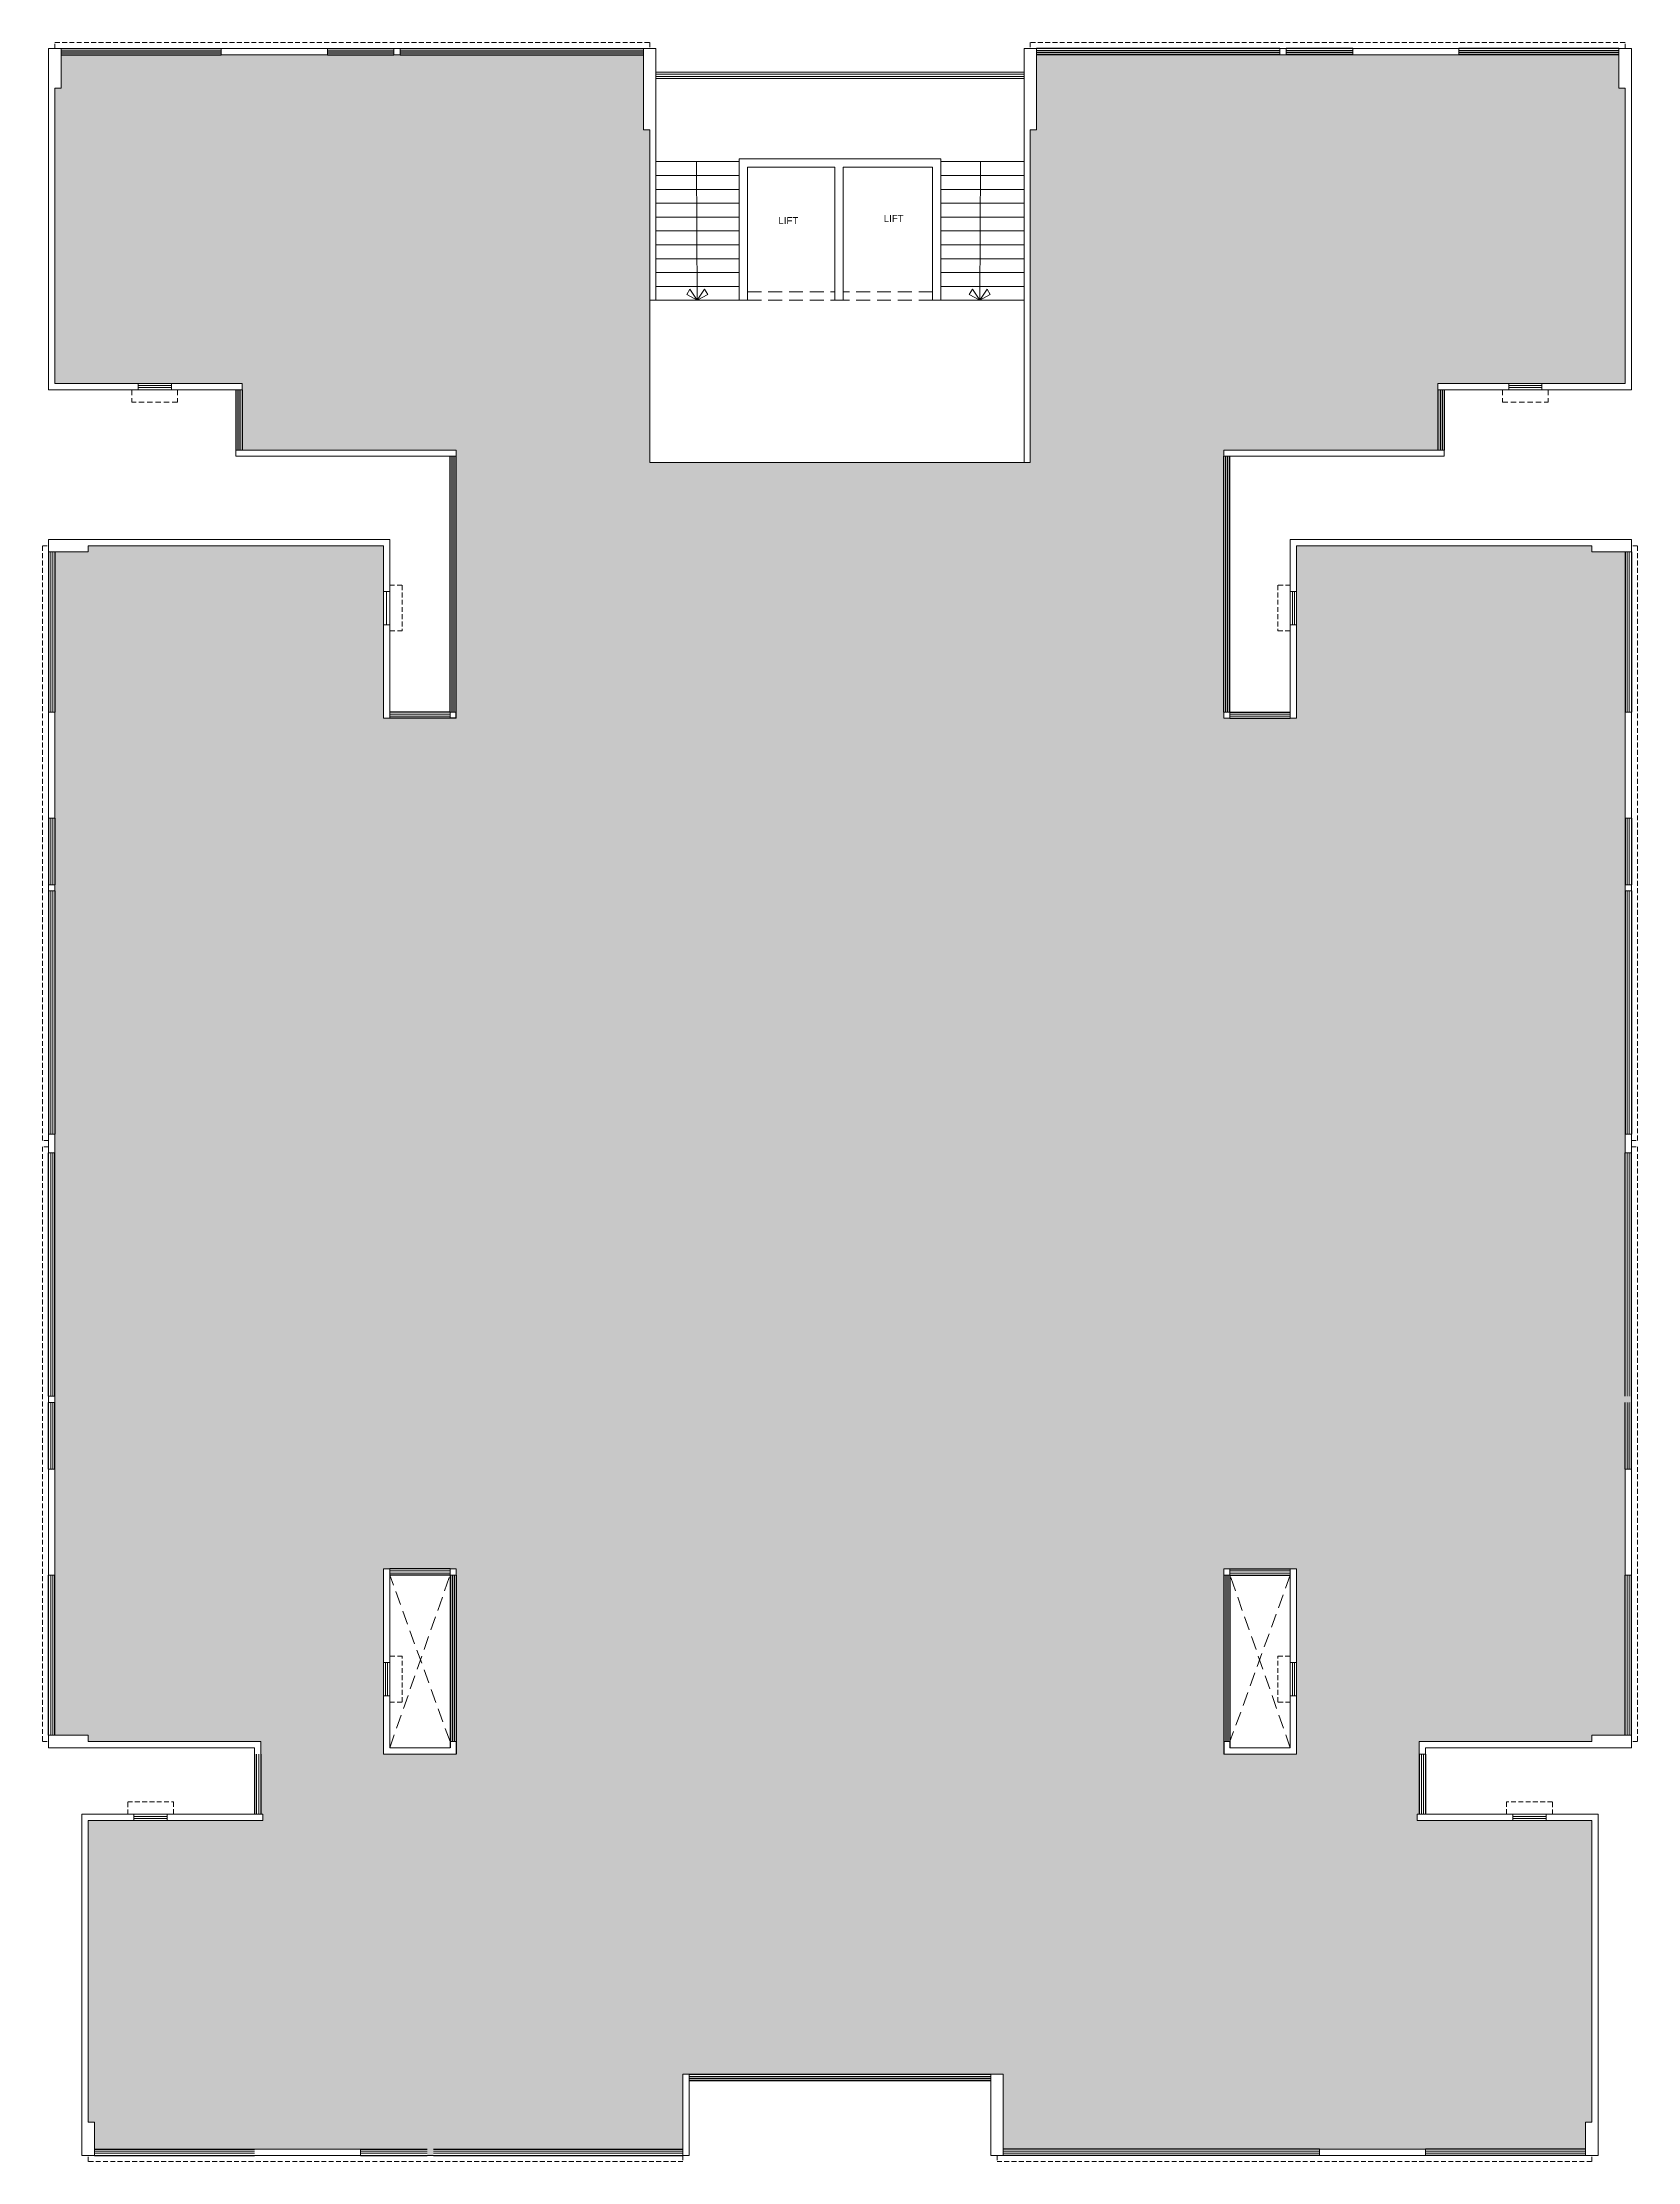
# Model space of a CAD drawing. Header units: inches. Extents: x 1807 to 67852, y 1160 to 20242.
# Drawn here: x 43781 to 44932, y 11978 to 13506 of the extents above; entities that cross this region are included whole.
import ezdxf

# ---------------------------------------------------------------- set-up
doc = ezdxf.new("R2010")
doc.units = ezdxf.units.IN
doc.header["$MEASUREMENT"] = 0
doc.linetypes.add('DASHED', pattern=[0.75, 0.5, -0.25])
doc.layers.get('0').update_dxf_attribs({"lineweight": 20})
for name, color, linetype, lineweight in [('02WINDOW & DOTTED', 8, 'Continuous', 20), ('Nstair', 8, 'Continuous', 20), ('PROJ.', 8, 'DASHED', 20), ('RAILING', 8, 'Continuous', 25), ('Railing 01', 8, 'Continuous', 18), ('SHOP TEXT', 7, 'Continuous', 15), ('wall', 7, 'Continuous', 20), ('WALLS', 7, 'Continuous', 20), ('WINDOW', 8, 'Continuous', 15)]:
    doc.layers.add(name, color=color, linetype=linetype, lineweight=lineweight)
doc.styles.add('Krupalu 1', font='arial.ttf')

msp = doc.modelspace()

# ---------------------------------------------------------------- texts
at = {"layer": 'SHOP TEXT', "ltscale": 0.1, "style": 'Krupalu 1'}
for p in [(44311.9, 13375.3), (44387.9, 13376.8)]:
    msp.add_text('LIFT', height=5, dxfattribs=at).set_placement(p)

# ---------------------------------------------------------------- hatches: boundary and pattern name
at = {"layer": 'WALLS'}
h = msp.add_hatch(dxfattribs=at)
h.set_pattern_fill('ANSI31', color=256)
h.set_pattern_definition([(45, (43790.08327, 11982.31223), (-0.088388348, 0.088388348), [])])
h.paths.add_polyline_path([(43790.1, 13260.3), (43790.1, 13308.3), (43790.1, 13312.8), (43790.1, 13473.3), (43794.6, 13473.3), (43794.6, 13477.8), (43794.6, 13497.3), (43910.1, 13497.3), (43982.1, 13497.3), (43986.6, 13497.3), (44034.6, 13497.3), (44039.1, 13497.3), (44214.6, 13497.3), (44214.6, 13447.8), (44214.6, 13443.3), (44219.1, 13443.3), (44219.1, 13320.3), (44219.1, 13203.3), (44489.1, 13203.3), (44493.6, 13203.3), (44493.6, 13443.3), (44498.1, 13443.3), (44498.1, 13447.8), (44498.1, 13497.3), (44673.6, 13497.3), (44678.1, 13497.3), (44726.1, 13497.3), (44802.6, 13497.3), (44918.1, 13497.3), (44918.1, 13477.8), (44918.1, 13477.8), (44918.1, 13473.3), (44922.6, 13473.3), (44922.6, 13312.8), (44922.6, 13308.3), (44922.6, 13260.3), (44862.6, 13260.3), (44838.6, 13260.3), (44787.6, 13260.3), (44787.6, 13255.8), (44787.6, 13212.3), (44633.1, 13212.3), (44633.1, 13207.8), (44633.1, 13023.3), (44633.1, 13018.8), (44637.6, 13018.8), (44681.1, 13018.8), (44685.6, 13018.8), (44685.6, 13086.3), (44685.6, 13110.3), (44685.6, 13143.3), (44733.6, 13143.3), (44898.6, 13143.3), (44898.6, 13138.8), (44903.1, 13138.8), (44922.6, 13138.8), (44922.6, 13023.3), (44922.6, 12951.3), (44922.6, 12946.8), (44922.6, 12898.8), (44922.6, 12894.3), (44922.6, 12718.8), (44922.6, 12705.3), (44922.6, 12529.8), (44927.1, 12529.8), (44927.1, 12525.3), (44925.6, 12525.3), (44925.6, 12477.3), (44924.1, 12477.3), (44924.1, 12525.3), (44922.6, 12525.3), (44922.6, 12477.3), (44922.6, 12472.8), (44922.6, 12400.8), (44922.6, 12285.3), (44903.1, 12285.3), (44898.6, 12285.3), (44898.6, 12280.8), (44774.1, 12280.8), (44774.1, 12271.8), (44774.1, 12228.3), (44772.6, 12228.3), (44772.6, 12223.8), (44841.6, 12223.8), (44865.6, 12223.8), (44898.6, 12223.8), (44898.6, 12006.3), (44894.1, 12006.3), (44894.1, 11986.8), (44778.6, 11986.8), (44706.6, 11986.8), (44702.1, 11986.8), (44645.1, 11986.8), (44474.1, 11986.8), (44474.1, 12036.3), (44474.1, 12036.3), (44474.1, 12040.8), (44469.6, 12040.8), (44469.6, 12040.8), (44465.1, 12040.8), (44247.6, 12040.8), (44243.1, 12040.8), (44243.1, 11986.8), (44063.1, 11986.8), (44063.1, 11982.3), (44058.6, 11982.3), (44058.6, 11986.8), (44010.6, 11986.8), (44006.1, 11986.8), (43934.1, 11986.8), (43818.6, 11986.8), (43818.6, 12006.3), (43814.1, 12006.3), (43814.1, 12223.8), (43871.1, 12223.8), (43940.1, 12223.8), (43940.1, 12228.3), (43938.6, 12228.3), (43938.6, 12271.8), (43938.6, 12271.8), (43938.6, 12280.8), (43814.1, 12280.8), (43814.1, 12285.3), (43809.6, 12285.3), (43790.1, 12285.3), (43790.1, 12400.8), (43790.1, 12477.3), (43790.1, 12525.3), (43790.1, 12529.8), (43790.1, 12705.3), (43790.1, 12718.8), (43790.1, 12894.3), (43790.1, 12898.8), (43790.1, 12946.8), (43790.1, 12951.3), (43790.1, 13023.3), (43790.1, 13138.8), (43809.6, 13138.8), (43814.1, 13138.8), (43814.1, 13143.3), (43974.6, 13143.3), (43979.1, 13143.3), (44027.1, 13143.3), (44027.1, 13110.4), (44027.1, 13086.3), (44027.1, 13018.8), (44031.6, 13018.8), (44079.6, 13018.8), (44079.6, 13207.8), (44079.6, 13212.3), (43925.1, 13212.3), (43925.1, 13255.8), (43925.1, 13260.3), (43874.1, 13260.3), (43850.1, 13260.3)])
h.paths.add_polyline_path([(44027.1, 12271.8), (44079.6, 12271.8), (44079.6, 12400.8), (44079.6, 12405.3), (44075.1, 12405.3), (44031.6, 12405.3), (44027.1, 12405.3), (44027.1, 12337.8), (44027.1, 12313.8), (44027.1, 12271.8)], flags=16)
h.paths.add_polyline_path([(44028.6, 12313.8), (44031.6, 12313.8), (44031.6, 12276.3), (44075.1, 12276.3), (44075.1, 12400.8), (44031.6, 12400.8), (44031.6, 12337.8), (44028.6, 12337.8)], flags=0)
h.paths.add_polyline_path([(44633.1, 12271.8), (44685.6, 12271.8), (44685.6, 12313.8), (44685.6, 12337.8), (44685.6, 12405.3), (44681.1, 12405.3), (44637.6, 12405.3), (44633.1, 12405.3), (44633.1, 12400.8)], flags=16)
h.paths.add_polyline_path([(44637.6, 12280.8), (44637.6, 12276.3), (44681.1, 12276.3), (44681.1, 12313.8), (44684.1, 12313.8), (44684.1, 12337.8), (44681.1, 12337.8), (44681.1, 12400.8), (44637.6, 12400.8), (44637.6, 12280.8)], flags=0)

# ---------------------------------------------------------------- linework, layer by layer
at = {"color": 5}
msp.add_line((44219.1, 13320.3), (44219.1, 13203.3), dxfattribs=at)
at = {"layer": '02WINDOW & DOTTED'}
for p, q in [((44489.1, 13484.8), (44223.4, 13484.8)), ((44489.1, 13483.3), (44223.4, 13483.3)), ((44489.1, 13481.8), (44223.4, 13481.8)), ((44489.1, 13480.3), (44223.4, 13480.3))]:
    msp.add_line(p, q, dxfattribs=at)
at = {"layer": '02WINDOW & DOTTED', "linetype": 'DASHED', "ltscale": 20}
for p, q in [((44289.6, 13326.3), (44352.6, 13326.3)), ((44289.6, 13320.3), (44352.6, 13320.3)), ((44423.1, 13326.3), (44358.6, 13326.3)), ((44423.1, 13320.3), (44358.6, 13320.3)), ((44075.1, 12280.8), (44031.6, 12400.8)), ((44031.6, 12276.3), (44075.1, 12400.8)), ((44681.1, 12276.3), (44637.6, 12400.8)), ((44681.1, 12400.8), (44637.6, 12280.8))]:
    msp.add_line(p, q, dxfattribs=at)
at = {"layer": 'Nstair', "ltscale": 10}
for p, q in [((44283.6, 13420.3), (44223.6, 13420.3)), ((44252.8, 13420.3), (44253.3, 13320.3)), ((44429.1, 13420.3), (44489.1, 13420.3)), ((44457.7, 13420.3), (44457.2, 13320.3)), ((44283.6, 13410.3), (44223.6, 13410.3)), ((44429.1, 13410.3), (44489.1, 13410.3)), ((44283.6, 13400.3), (44223.6, 13400.3)), ((44283.6, 13390.3), (44223.6, 13390.3)), ((44429.1, 13400.3), (44489.1, 13400.3)), ((44429.1, 13390.3), (44489.1, 13390.3)), ((44283.6, 13380.3), (44223.6, 13380.3)), ((44429.1, 13380.3), (44489.1, 13380.3)), ((44283.6, 13370.3), (44223.6, 13370.3)), ((44283.6, 13360.3), (44223.6, 13360.3)), ((44429.1, 13370.3), (44489.1, 13370.3)), ((44429.1, 13360.3), (44489.1, 13360.3)), ((44283.6, 13350.3), (44223.6, 13350.3)), ((44429.1, 13350.3), (44489.1, 13350.3)), ((44283.6, 13340.3), (44223.6, 13340.3)), ((44283.6, 13330.3), (44223.6, 13330.3)), ((44429.1, 13340.3), (44489.1, 13340.3)), ((44429.1, 13330.3), (44489.1, 13330.3)), ((44283.6, 13320.3), (44223.6, 13320.3)), ((44245.8, 13324.5), (44248, 13328.4)), ((44253.3, 13320.3), (44245.8, 13324.5)), ((44248, 13328.4), (44253.3, 13320.3)), ((44258.7, 13328.4), (44253.3, 13320.3)), ((44253.3, 13320.3), (44260.9, 13324.5)), ((44260.9, 13324.5), (44258.7, 13328.4)), ((44429.1, 13320.3), (44489.1, 13320.3)), ((44449.6, 13324.5), (44451.8, 13328.4)), ((44457.2, 13320.3), (44449.6, 13324.5)), ((44451.8, 13328.4), (44457.2, 13320.3)), ((44462.5, 13328.4), (44457.2, 13320.3)), ((44457.2, 13320.3), (44464.7, 13324.5)), ((44464.7, 13324.5), (44462.5, 13328.4))]:
    msp.add_line(p, q, dxfattribs=at)
at = {"layer": 'PROJ.', "ltscale": 8}
for p, q in [((43845.6, 13255.8), (43845.6, 13246.8)), ((43878.6, 13255.8), (43878.6, 13246.8)), ((44834.1, 13255.8), (44834.1, 13246.8)), ((44867.1, 13255.8), (44867.1, 13246.8)), ((43878.6, 13246.8), (43845.6, 13246.8)), ((44834.1, 13246.8), (44867.1, 13246.8))]:
    msp.add_line(p, q, dxfattribs=at)
at = {"layer": 'PROJ.', "ltscale": 7}
for points in [[(43790.1, 13501.8), (43790.1, 13506.3), (44219.1, 13506.3), (44219.1, 13501.8)], [(44922.6, 13501.8), (44922.6, 13506.3), (44493.6, 13506.3), (44493.6, 13501.8)], [(43785.6, 12714.3), (43781.1, 12714.3), (43781.1, 13143.3), (43785.6, 13143.3)], [(44927.1, 12714.3), (44931.6, 12714.3), (44931.6, 13143.3), (44927.1, 13143.3)], [(44031.6, 13114.8), (44040.6, 13114.8), (44040.6, 13081.8), (44031.6, 13081.8)], [(44681.1, 13114.8), (44672.1, 13114.8), (44672.1, 13081.8), (44681.1, 13081.8)], [(43785.6, 12709.8), (43781.1, 12709.8), (43781.1, 12280.8), (43785.6, 12280.8)], [(44927.1, 12709.8), (44931.6, 12709.8), (44931.6, 12280.8), (44927.1, 12280.8)], [(44031.6, 12309.3), (44040.6, 12309.3), (44040.6, 12342.3), (44031.6, 12342.3)], [(44681.1, 12309.3), (44672.1, 12309.3), (44672.1, 12342.3), (44681.1, 12342.3)], [(43842.6, 12228.3), (43842.6, 12237.3), (43875.6, 12237.3), (43875.6, 12228.3)], [(44870.1, 12228.3), (44870.1, 12237.3), (44837.1, 12237.3), (44837.1, 12228.3)], [(44243.1, 11982.3), (44243.1, 11977.8), (43814.1, 11977.8), (43814.1, 11982.3)], [(44469.6, 11982.3), (44469.6, 11977.8), (44898.6, 11977.8), (44898.6, 11982.3)]]:
    msp.add_lwpolyline(points, dxfattribs=at)
at = {"layer": 'RAILING'}
for p, q in [((43794.6, 13501.8), (43910.1, 13501.8)), ((43794.6, 13500.3), (43910.1, 13500.3)), ((43794.6, 13498.8), (43910.1, 13498.8)), ((43794.6, 13497.3), (43910.1, 13497.3)), ((43986.6, 13501.8), (44034.6, 13501.8)), ((43986.6, 13500.3), (44034.6, 13500.3)), ((43986.6, 13498.8), (44034.6, 13498.8)), ((43986.6, 13497.3), (44034.6, 13497.3)), ((44039.1, 13501.8), (44214.6, 13501.8)), ((44039.1, 13500.3), (44214.6, 13500.3)), ((44039.1, 13498.8), (44214.6, 13498.8)), ((44039.1, 13497.3), (44214.6, 13497.3)), ((44673.6, 13501.8), (44498.1, 13501.8)), ((44673.6, 13500.3), (44498.1, 13500.3)), ((44673.6, 13498.8), (44498.1, 13498.8)), ((44673.6, 13497.3), (44498.1, 13497.3)), ((44726.1, 13501.8), (44678.1, 13501.8)), ((44726.1, 13500.3), (44678.1, 13500.3)), ((44726.1, 13498.8), (44678.1, 13498.8)), ((44726.1, 13497.3), (44678.1, 13497.3)), ((44918.1, 13501.8), (44802.6, 13501.8)), ((44918.1, 13500.3), (44802.6, 13500.3)), ((44918.1, 13498.8), (44802.6, 13498.8)), ((44918.1, 13497.3), (44802.6, 13497.3)), ((43920.6, 13255.8), (43920.6, 13212.3)), ((43922.1, 13255.8), (43922.1, 13212.3)), ((43923.6, 13255.8), (43923.6, 13212.3)), ((43925.1, 13255.8), (43925.1, 13212.3)), ((44787.6, 13255.8), (44787.6, 13212.3)), ((44789.1, 13255.8), (44789.1, 13212.3)), ((44790.6, 13255.8), (44790.6, 13212.3)), ((44792.1, 13255.8), (44792.1, 13212.3)), ((44075.1, 13023.3), (44075.1, 13207.8)), ((44076.6, 13023.3), (44076.6, 13207.8)), ((44078.1, 13023.3), (44078.1, 13207.8)), ((44079.6, 13018.8), (44079.6, 13207.8)), ((44633.1, 13023.3), (44633.1, 13207.8)), ((44634.6, 13023.3), (44634.6, 13207.8)), ((44636.1, 13023.3), (44636.1, 13207.8)), ((44637.6, 13023.3), (44637.6, 13207.8)), ((43785.6, 13138.8), (43785.6, 13023.3)), ((43790.1, 13138.8), (43790.1, 13023.3)), ((44922.6, 13138.8), (44922.6, 13023.3)), ((44927.1, 13138.8), (44927.1, 13023.3)), ((44075.1, 13023.3), (44031.6, 13023.3)), ((44637.6, 13023.3), (44681.1, 13023.3)), ((44079.6, 13018.8), (44031.6, 13018.8)), ((44637.6, 13018.8), (44681.1, 13018.8)), ((43785.6, 12946.8), (43785.6, 12898.8)), ((43790.1, 12946.8), (43790.1, 12898.8)), ((44922.6, 12946.8), (44922.6, 12898.8)), ((44927.1, 12946.8), (44927.1, 12898.8)), ((43785.6, 12894.3), (43785.6, 12718.8)), ((43790.1, 12894.3), (43790.1, 12718.8)), ((44922.6, 12894.3), (44922.6, 12718.8)), ((44927.1, 12894.3), (44927.1, 12718.8)), ((43785.6, 12529.8), (43785.6, 12705.3)), ((43790.1, 12529.8), (43790.1, 12705.3)), ((44922.6, 12529.8), (44922.6, 12705.3)), ((44927.1, 12529.8), (44927.1, 12705.3)), ((43785.6, 12477.3), (43785.6, 12525.3)), ((43790.1, 12477.3), (43790.1, 12525.3)), ((44922.6, 12477.3), (44922.6, 12525.3)), ((44927.1, 12477.3), (44927.1, 12525.3)), ((43785.6, 12285.3), (43785.6, 12400.8)), ((43790.1, 12285.3), (43790.1, 12400.8)), ((44075.1, 12405.3), (44031.6, 12405.3)), ((44075.1, 12400.8), (44031.6, 12400.8)), ((44075.1, 12400.8), (44075.1, 12276.3)), ((44076.6, 12400.8), (44076.6, 12280.8)), ((44078.1, 12400.8), (44078.1, 12280.8)), ((44079.6, 12400.8), (44079.6, 12271.8)), ((44633.1, 12400.8), (44633.1, 12271.8)), ((44634.6, 12400.8), (44634.6, 12280.8)), ((44636.1, 12400.8), (44636.1, 12280.8)), ((44637.6, 12405.3), (44681.1, 12405.3)), ((44637.6, 12400.8), (44681.1, 12400.8)), ((44637.6, 12400.8), (44637.6, 12276.3)), ((44922.6, 12285.3), (44922.6, 12400.8)), ((44927.1, 12285.3), (44927.1, 12400.8)), ((43934.1, 12271.8), (43934.1, 12228.3)), ((43938.6, 12271.8), (43938.6, 12228.3)), ((44774.1, 12271.8), (44774.1, 12228.3)), ((44778.6, 12271.8), (44778.6, 12228.3)), ((44247.6, 12040.8), (44465.1, 12040.8)), ((44247.6, 12039.3), (44465.1, 12039.3)), ((44247.6, 12037.8), (44465.1, 12037.8)), ((44247.6, 12036.3), (44465.1, 12036.3)), ((44247.6, 12036.3), (44465.1, 12036.3)), ((43818.6, 11986.8), (43934.1, 11986.8)), ((44010.6, 11986.8), (44058.6, 11986.8)), ((44063.1, 11986.8), (44243.1, 11986.8)), ((44645.1, 11986.8), (44474.1, 11986.8)), ((44702.1, 11986.8), (44645.1, 11986.8)), ((44894.1, 11986.8), (44778.6, 11986.8)), ((43818.6, 11982.3), (43934.1, 11982.3)), ((44010.6, 11982.3), (44058.6, 11982.3)), ((44063.1, 11982.3), (44243.1, 11982.3)), ((44645.1, 11982.3), (44474.1, 11982.3)), ((44702.1, 11982.3), (44645.1, 11982.3)), ((44894.1, 11982.3), (44778.6, 11982.3))]:
    msp.add_line(p, q, dxfattribs=at)
at = {"layer": 'Railing 01'}
for p, q in [((43787.1, 13138.8), (43787.1, 13023.3)), ((43788.6, 13138.8), (43788.6, 13023.3)), ((44924.1, 13138.8), (44924.1, 13023.3)), ((44925.6, 13138.8), (44925.6, 13023.3)), ((44075.1, 13021.8), (44031.6, 13021.8)), ((44075.1, 13020.3), (44031.6, 13020.3)), ((44637.6, 13021.8), (44681.1, 13021.8)), ((44637.6, 13020.3), (44681.1, 13020.3)), ((43787.1, 12946.8), (43787.1, 12898.8)), ((43788.6, 12946.8), (43788.6, 12898.8)), ((44924.1, 12946.8), (44924.1, 12898.8)), ((44925.6, 12946.8), (44925.6, 12898.8)), ((43787.1, 12894.3), (43787.1, 12718.8)), ((43788.6, 12894.3), (43788.6, 12718.8)), ((44924.1, 12894.3), (44924.1, 12718.8)), ((44925.6, 12894.3), (44925.6, 12718.8)), ((43787.1, 12529.8), (43787.1, 12705.3)), ((43788.6, 12529.8), (43788.6, 12705.3)), ((44924.1, 12529.8), (44924.1, 12705.3)), ((44925.6, 12529.8), (44925.6, 12705.3)), ((43787.1, 12477.3), (43787.1, 12525.3)), ((43788.6, 12477.3), (43788.6, 12525.3)), ((44924.1, 12477.3), (44924.1, 12525.3)), ((44925.6, 12477.3), (44925.6, 12525.3)), ((43787.1, 12285.3), (43787.1, 12400.8)), ((43788.6, 12285.3), (43788.6, 12400.8)), ((44075.1, 12403.8), (44031.6, 12403.8)), ((44075.1, 12402.3), (44031.6, 12402.3)), ((44637.6, 12403.8), (44681.1, 12403.8)), ((44637.6, 12402.3), (44681.1, 12402.3)), ((44924.1, 12285.3), (44924.1, 12400.8)), ((44925.6, 12285.3), (44925.6, 12400.8)), ((43935.6, 12271.8), (43935.6, 12228.3)), ((43937.1, 12271.8), (43937.1, 12228.3)), ((44775.6, 12271.8), (44775.6, 12228.3)), ((44777.1, 12271.8), (44777.1, 12228.3)), ((43818.6, 11985.3), (43934.1, 11985.3)), ((43818.6, 11983.8), (43934.1, 11983.8)), ((44010.6, 11985.3), (44058.6, 11985.3)), ((44010.6, 11983.8), (44058.6, 11983.8)), ((44063.1, 11985.3), (44243.1, 11985.3)), ((44063.1, 11983.8), (44243.1, 11983.8)), ((44645.1, 11985.3), (44474.1, 11985.3)), ((44645.1, 11983.8), (44474.1, 11983.8)), ((44702.1, 11985.3), (44645.1, 11985.3)), ((44702.1, 11983.8), (44645.1, 11983.8)), ((44894.1, 11985.3), (44778.6, 11985.3)), ((44894.1, 11983.8), (44778.6, 11983.8))]:
    msp.add_line(p, q, dxfattribs=at)
at = {"layer": 'wall'}
for p, q in [((43785.6, 13501.8), (43785.6, 13255.8)), ((43785.6, 13501.8), (43794.6, 13501.8)), ((43794.6, 13477.8), (43794.6, 13501.8)), ((43910.1, 13501.8), (43910.1, 13497.3)), ((43910.1, 13501.8), (43986.6, 13501.8)), ((43910.1, 13497.3), (43982.1, 13497.3)), ((43982.1, 13497.3), (43982.1, 13497.3)), ((43986.6, 13497.3), (43982.1, 13497.3)), ((43986.6, 13501.8), (43986.6, 13497.3)), ((44034.6, 13501.8), (44034.6, 13501.8)), ((44034.6, 13501.8), (44039.1, 13501.8)), ((44214.6, 13501.8), (44214.6, 13447.8)), ((44214.6, 13501.8), (44223.6, 13501.8)), ((44223.6, 13501.8), (44223.6, 13320.3)), ((44489.1, 13501.8), (44489.1, 13203.3)), ((44498.1, 13501.8), (44489.1, 13501.8)), ((44498.1, 13501.8), (44498.1, 13447.8)), ((44673.6, 13501.8), (44673.6, 13497.3)), ((44678.1, 13501.8), (44673.6, 13501.8)), ((44678.1, 13501.8), (44678.1, 13497.3)), ((44726.1, 13501.8), (44726.1, 13497.3)), ((44802.6, 13501.8), (44726.1, 13501.8)), ((44802.6, 13497.3), (44726.1, 13497.3)), ((44802.6, 13501.8), (44802.6, 13497.3)), ((44918.1, 13477.8), (44918.1, 13501.8)), ((44927.1, 13501.8), (44918.1, 13501.8)), ((44927.1, 13501.8), (44927.1, 13255.8)), ((43790.1, 13473.3), (43790.1, 13312.8)), ((43794.6, 13473.3), (43790.1, 13473.3)), ((43794.6, 13473.3), (43794.6, 13477.8)), ((44918.1, 13473.3), (44918.1, 13477.8)), ((44918.1, 13477.8), (44918.1, 13477.8)), ((44918.1, 13473.3), (44922.6, 13473.3)), ((44922.6, 13473.3), (44922.6, 13312.8)), ((44214.6, 13443.3), (44214.6, 13447.8)), ((44214.6, 13447.8), (44214.6, 13447.8)), ((44214.6, 13443.3), (44219.1, 13443.3)), ((44219.1, 13443.3), (44219.1, 13320.3)), ((44493.6, 13443.3), (44493.6, 13203.3)), ((44498.1, 13443.3), (44493.6, 13443.3)), ((44498.1, 13443.3), (44498.1, 13447.8)), ((44498.1, 13447.8), (44498.1, 13447.8)), ((44358.6, 13422.3), (44283.6, 13422.3)), ((44283.6, 13422.3), (44283.6, 13320.3)), ((44352.6, 13422.3), (44429.1, 13422.3)), ((44429.1, 13422.3), (44429.1, 13320.3)), ((44289.6, 13320.3), (44289.6, 13416.3)), ((44289.6, 13416.3), (44352.6, 13416.3)), ((44352.6, 13416.3), (44352.6, 13320.3)), ((44352.6, 13320.3), (44352.6, 13416.3)), ((44358.6, 13320.3), (44358.6, 13416.3)), ((44423.1, 13416.3), (44358.6, 13416.3)), ((44358.6, 13416.3), (44358.6, 13320.3)), ((44423.1, 13320.3), (44423.1, 13416.3)), ((44283.6, 13320.3), (44289.6, 13320.3)), ((44352.6, 13320.3), (44358.6, 13320.3)), ((44358.6, 13320.3), (44352.6, 13320.3)), ((44429.1, 13320.3), (44423.1, 13320.3)), ((43790.1, 13312.8), (43790.1, 13308.3)), ((43790.1, 13312.8), (43790.1, 13312.8)), ((43790.1, 13308.3), (43790.1, 13308.3)), ((43790.1, 13308.3), (43790.1, 13260.3)), ((44922.6, 13312.8), (44922.6, 13308.3)), ((44922.6, 13312.8), (44922.6, 13312.8)), ((44922.6, 13308.3), (44922.6, 13308.3)), ((44922.6, 13308.3), (44922.6, 13260.3)), ((43850.1, 13255.8), (43785.6, 13255.8)), ((43850.1, 13260.3), (43790.1, 13260.3)), ((43850.1, 13260.3), (43850.1, 13255.8)), ((43874.1, 13260.3), (43874.1, 13255.8)), ((43925.1, 13260.3), (43874.1, 13260.3)), ((43925.1, 13255.8), (43874.1, 13255.8)), ((43878.6, 13260.3), (43878.6, 13260.3)), ((43925.1, 13260.3), (43925.1, 13255.8)), ((44787.6, 13260.3), (44838.6, 13260.3)), ((44787.6, 13260.3), (44787.6, 13255.8)), ((44787.6, 13255.8), (44838.6, 13255.8)), ((44838.6, 13260.3), (44838.6, 13255.8)), ((44862.6, 13260.3), (44862.6, 13255.8)), ((44862.6, 13260.3), (44922.6, 13260.3)), ((44862.6, 13255.8), (44927.1, 13255.8)), ((43920.6, 13212.3), (43920.6, 13207.8)), ((44792.1, 13212.3), (44792.1, 13207.8)), ((44031.6, 13147.8), (43785.6, 13147.8)), ((43785.6, 13138.8), (43785.6, 13147.8)), ((44031.6, 13110.3), (44031.6, 13147.8)), ((44681.1, 13147.8), (44927.1, 13147.8)), ((44681.1, 13110.3), (44681.1, 13147.8)), ((44927.1, 13138.8), (44927.1, 13147.8)), ((43809.6, 13138.8), (43785.6, 13138.8)), ((43809.6, 13138.8), (43809.6, 13138.8)), ((43809.6, 13138.8), (43814.1, 13138.8)), ((43814.1, 13143.3), (43814.1, 13138.8)), ((43974.6, 13143.3), (43814.1, 13143.3)), ((43974.6, 13143.3), (43974.6, 13143.3)), ((43979.1, 13143.3), (43974.6, 13143.3)), ((43979.1, 13143.3), (43979.1, 13143.3)), ((44685.6, 13143.3), (44733.6, 13143.3)), ((44685.6, 13110.3), (44685.6, 13143.3)), ((44733.6, 13143.3), (44898.6, 13143.3)), ((44898.6, 13143.3), (44898.6, 13138.8)), ((44903.1, 13138.8), (44898.6, 13138.8)), ((44903.1, 13138.8), (44927.1, 13138.8)), ((44903.1, 13138.8), (44903.1, 13138.8)), ((44031.6, 13110.3, 2), (44027.1, 13110.3, 2)), ((44681.1, 13110.3), (44685.6, 13110.3)), ((44027.1, 13018.8), (44027.1, 13086.3)), ((44031.6, 13086.3), (44027.1, 13086.3)), ((44031.6, 13018.8), (44031.6, 13086.3)), ((44681.1, 13018.8), (44681.1, 13086.3)), ((44681.1, 13086.3), (44685.6, 13086.3)), ((44685.6, 13018.8), (44685.6, 13086.3)), ((43785.6, 13023.3), (43785.6, 12946.8)), ((43790.1, 13023.3), (43785.6, 13023.3)), ((43790.1, 13023.3), (43790.1, 12951.3)), ((44637.6, 13023.3), (44633.1, 13023.3)), ((44922.6, 13023.3), (44922.6, 12951.3)), ((44922.6, 13023.3), (44927.1, 13023.3)), ((44927.1, 13023.3), (44927.1, 12946.8)), ((44031.6, 13018.8), (44027.1, 13018.8)), ((44681.1, 13018.8), (44685.6, 13018.8)), ((43790.1, 12946.8), (43785.6, 12946.8)), ((43790.1, 12951.3), (43790.1, 12951.3)), ((43790.1, 12951.3), (43790.1, 12946.8)), ((44922.6, 12951.3), (44922.6, 12951.3)), ((44922.6, 12951.3), (44922.6, 12946.8)), ((44922.6, 12946.8), (44927.1, 12946.8)), ((43785.6, 12894.3), (43785.6, 12898.8)), ((44927.1, 12894.3), (44927.1, 12898.8)), ((43785.6, 12718.8), (43785.6, 12709.8)), ((44927.1, 12718.8), (44927.1, 12709.8)), ((43785.6, 12705.3), (43785.6, 12714.3)), ((44927.1, 12705.3), (44927.1, 12714.3)), ((43785.6, 12529.8), (43785.6, 12525.3)), ((44927.1, 12529.8), (44927.1, 12525.3)), ((43785.6, 12400.8), (43785.6, 12477.3)), ((43790.1, 12400.8), (43790.1, 12472.8)), ((44922.6, 12477.3), (44927.1, 12477.3)), ((44922.6, 12472.8), (44922.6, 12477.3)), ((44922.6, 12400.8), (44922.6, 12472.8)), ((44927.1, 12400.8), (44927.1, 12477.3)), ((44031.6, 12405.3), (44027.1, 12405.3)), ((44027.1, 12405.3), (44027.1, 12337.8)), ((44031.6, 12405.3), (44031.6, 12337.8)), ((44075.1, 12400.8), (44079.6, 12400.8)), ((44637.6, 12400.8), (44633.1, 12400.8)), ((44681.1, 12405.3), (44685.6, 12405.3)), ((44681.1, 12405.3), (44681.1, 12337.8)), ((44685.6, 12405.3), (44685.6, 12337.8)), ((44922.6, 12405.3), (44922.6, 12405.3)), ((44922.6, 12400.8), (44927.1, 12400.8)), ((44031.6, 12337.8), (44027.1, 12337.8)), ((44681.1, 12337.8), (44685.6, 12337.8)), ((44031.6, 12313.8), (44027.1, 12313.8)), ((44027.1, 12313.8), (44027.1, 12271.8)), ((44031.6, 12313.8), (44031.6, 12276.3)), ((44681.1, 12313.8), (44685.6, 12313.8)), ((44681.1, 12313.8), (44681.1, 12276.3)), ((44685.6, 12313.8), (44685.6, 12271.8)), ((43809.6, 12285.3), (43785.6, 12285.3)), ((43785.6, 12285.3), (43785.6, 12276.3)), ((43934.1, 12276.3), (43785.6, 12276.3)), ((43809.6, 12285.3), (43809.6, 12285.3)), ((43809.6, 12285.3), (43814.1, 12285.3)), ((43814.1, 12280.8), (43814.1, 12285.3)), ((43938.6, 12280.8), (43814.1, 12280.8)), ((43934.1, 12271.8), (43934.1, 12276.3)), ((43934.1, 12271.8), (43934.1, 12276.3)), ((43938.6, 12271.8), (43938.6, 12280.8)), ((44031.6, 12276.3), (44075.1, 12276.3)), ((44681.1, 12276.3), (44637.6, 12276.3)), ((44774.1, 12280.8), (44898.6, 12280.8)), ((44774.1, 12271.8), (44774.1, 12280.8)), ((44778.6, 12271.8), (44778.6, 12276.3)), ((44778.6, 12276.3), (44927.1, 12276.3)), ((44898.6, 12280.8), (44898.6, 12285.3)), ((44903.1, 12285.3), (44898.6, 12285.3)), ((44903.1, 12285.3), (44927.1, 12285.3)), ((44903.1, 12285.3), (44903.1, 12285.3)), ((44927.1, 12285.3), (44927.1, 12276.3)), ((44027.1, 12271.8), (44079.6, 12271.8)), ((44685.6, 12271.8), (44633.1, 12271.8)), ((44778.6, 12271.8), (44774.1, 12271.8)), ((43809.6, 12228.3), (43809.6, 11982.3)), ((43847.1, 12228.3), (43809.6, 12228.3)), ((43847.1, 12228.3), (43847.1, 12223.8)), ((43940.1, 12228.3), (43871.1, 12228.3)), ((43871.1, 12228.3), (43871.1, 12223.8)), ((43940.1, 12228.3), (43940.1, 12223.8)), ((44772.6, 12228.3), (44772.6, 12223.8)), ((44772.6, 12228.3), (44841.6, 12228.3)), ((44841.6, 12228.3), (44841.6, 12223.8)), ((44865.6, 12228.3), (44865.6, 12223.8)), ((44865.6, 12228.3), (44903.1, 12228.3)), ((44903.1, 12228.3), (44903.1, 11982.3)), ((43814.1, 12223.8), (43814.1, 12006.3)), ((43847.1, 12223.8), (43814.1, 12223.8)), ((43940.1, 12223.8), (43871.1, 12223.8)), ((44772.6, 12223.8), (44841.6, 12223.8)), ((44865.6, 12223.8), (44898.6, 12223.8)), ((44898.6, 12223.8), (44898.6, 12006.3)), ((44243.1, 12040.8), (44247.6, 12040.8)), ((44243.1, 11982.3), (44243.1, 12040.8)), ((44247.6, 11982.3), (44247.6, 12040.8)), ((44465.1, 11982.3), (44465.1, 12040.8)), ((44469.6, 12040.8), (44465.1, 12040.8)), ((44469.6, 12040.8), (44469.6, 12040.8)), ((44474.1, 12040.8), (44469.6, 12040.8)), ((44474.1, 12040.8), (44474.1, 12036.3)), ((44474.1, 11982.3), (44474.1, 12036.3)), ((44474.1, 12036.3), (44474.1, 12036.3)), ((43818.6, 12006.3), (43818.6, 11982.3)), ((44894.1, 12006.3), (44894.1, 11982.3)), ((43934.1, 11986.8), (44006.1, 11986.8)), ((44006.1, 11986.8), (44006.1, 11986.8)), ((44006.1, 11986.8), (44010.6, 11986.8)), ((44010.6, 11986.8), (44010.6, 11982.3)), ((44702.1, 11986.8), (44702.1, 11982.3)), ((44706.6, 11986.8), (44702.1, 11986.8)), ((44706.6, 11986.8), (44706.6, 11986.8)), ((44778.6, 11986.8), (44706.6, 11986.8)), ((43818.6, 11982.3), (43809.6, 11982.3)), ((43934.1, 11982.3), (44010.6, 11982.3)), ((44063.1, 11982.3), (44058.6, 11982.3)), ((44243.1, 11982.3), (44247.6, 11982.3)), ((44474.1, 11982.3), (44465.1, 11982.3)), ((44778.6, 11982.3), (44702.1, 11982.3)), ((44894.1, 11982.3), (44903.1, 11982.3))]:
    msp.add_line(p, q, dxfattribs=at)
for points in [[(43925.1, 13212.3), (43920.6, 13212.3)], [(43920.6, 13207.8), (44079.6, 13207.8)], [(44792.1, 13207.8), (44633.1, 13207.8), (44633.1, 13212.3), (44792.1, 13212.3)]]:
    msp.add_lwpolyline(points, dxfattribs=at)
at = {"layer": 'WALLS'}
for p, q in [((44219.1, 13320.3), (44223.6, 13320.3)), ((44489.1, 13203.3), (44219.1, 13203.3)), ((44493.6, 13203.3), (44489.1, 13203.3)), ((43814.1, 12223.8), (43940.1, 12223.8)), ((43818.6, 12223.8), (43940.1, 12223.8)), ((43940.1, 11986.8), (43818.6, 11986.8))]:
    msp.add_line(p, q, dxfattribs=at)
for points in [[(44039.1, 13497.3), (44034.6, 13497.3), (44034.6, 13501.8), (44039.1, 13501.8)], [(44079.6, 13207.8), (43920.6, 13207.8), (43920.6, 13212.3), (44079.6, 13212.3)], [(44079.6, 13023.3), (44075.1, 13023.3), (44075.1, 13018.8), (44079.6, 13018.8)], [(44633.1, 13023.3), (44637.6, 13023.3), (44637.6, 13018.8), (44633.1, 13018.8)], [(43790.1, 12894.3), (43785.6, 12894.3), (43785.6, 12898.8), (43790.1, 12898.8)], [(44922.6, 12898.8), (44927.1, 12898.8), (44927.1, 12894.3), (44922.6, 12894.3)], [(43790.1, 12705.3), (43785.6, 12705.3), (43785.6, 12718.8), (43790.1, 12718.8)], [(44922.6, 12718.8), (44927.1, 12718.8), (44927.1, 12705.3), (44922.6, 12705.3)], [(43790.1, 12525.3), (43785.6, 12525.3), (43785.6, 12529.8), (43790.1, 12529.8)], [(43785.6, 12477.3), (43790.1, 12477.3), (43790.1, 12400.8), (43785.6, 12400.8)], [(44075.1, 12405.3), (44079.6, 12405.3), (44079.6, 12400.8), (44075.1, 12400.8)], [(44637.6, 12405.3), (44633.1, 12405.3), (44633.1, 12400.8), (44637.6, 12400.8)]]:
    msp.add_lwpolyline(points, close=True, dxfattribs=at)
for points in [[(44673.6, 13497.3), (44678.1, 13497.3)], [(43979.1, 13143.3), (44027.1, 13143.3), (44027.1, 13110.3)], [(44075.1, 12280.8), (44079.6, 12280.8)], [(44637.6, 12280.8), (44633.1, 12280.8)], [(43818.6, 12006.3), (43814.1, 12006.3)], [(44894.1, 12006.3), (44898.6, 12006.3)], [(44778.6, 11986.8), (44778.6, 11982.3)]]:
    msp.add_lwpolyline(points, dxfattribs=at)
at = {"layer": 'WINDOW'}
for p, q in [((43874.1, 13260.3), (43850.1, 13260.3)), ((43874.1, 13258.8), (43850.1, 13258.8)), ((43874.1, 13257.3), (43850.1, 13257.3)), ((43874.1, 13255.8), (43850.1, 13255.8)), ((44838.6, 13260.3), (44862.6, 13260.3)), ((44838.6, 13258.8), (44862.6, 13258.8)), ((44838.6, 13257.3), (44862.6, 13257.3)), ((44838.6, 13255.8), (44862.6, 13255.8)), ((44027.1, 13086.4, -2), (44027.1, 13110.4, -2)), ((44029.3, 13086.2, -2), (44029.3, 13110.3, -2)), ((44031.6, 13086.3), (44031.6, 13110.3)), ((44681.1, 13086.3), (44681.1, 13110.3)), ((44682.6, 13086.3), (44682.6, 13110.3)), ((44684.1, 13086.3), (44684.1, 13110.3)), ((44685.6, 13086.3), (44685.6, 13110.3)), ((44027.1, 12337.8), (44027.1, 12313.8)), ((44028.6, 12337.8), (44028.6, 12313.8)), ((44030.1, 12337.8), (44030.1, 12313.8)), ((44031.6, 12337.8), (44031.6, 12313.8)), ((44681.1, 12337.8), (44681.1, 12313.8)), ((44682.6, 12337.8), (44682.6, 12313.8)), ((44684.1, 12337.8), (44684.1, 12313.8)), ((44685.6, 12337.8), (44685.6, 12313.8)), ((43871.1, 12228.3), (43847.1, 12228.3)), ((44841.6, 12228.3), (44865.6, 12228.3)), ((43871.1, 12226.8), (43847.1, 12226.8)), ((43871.1, 12225.3), (43847.1, 12225.3)), ((43871.1, 12223.8), (43847.1, 12223.8)), ((44841.6, 12226.8), (44865.6, 12226.8)), ((44841.6, 12225.3), (44865.6, 12225.3)), ((44841.6, 12223.8), (44865.6, 12223.8))]:
    msp.add_line(p, q, dxfattribs=at)

msp.set_redraw_order([(e.dxf.handle, doc.entitydb.next_handle()) for e in msp.query("TEXT MTEXT ATTDEF DIMENSION ARC_DIMENSION")])  # texts and dimensions are drawn at this point

doc.saveas('drawing.dxf')
